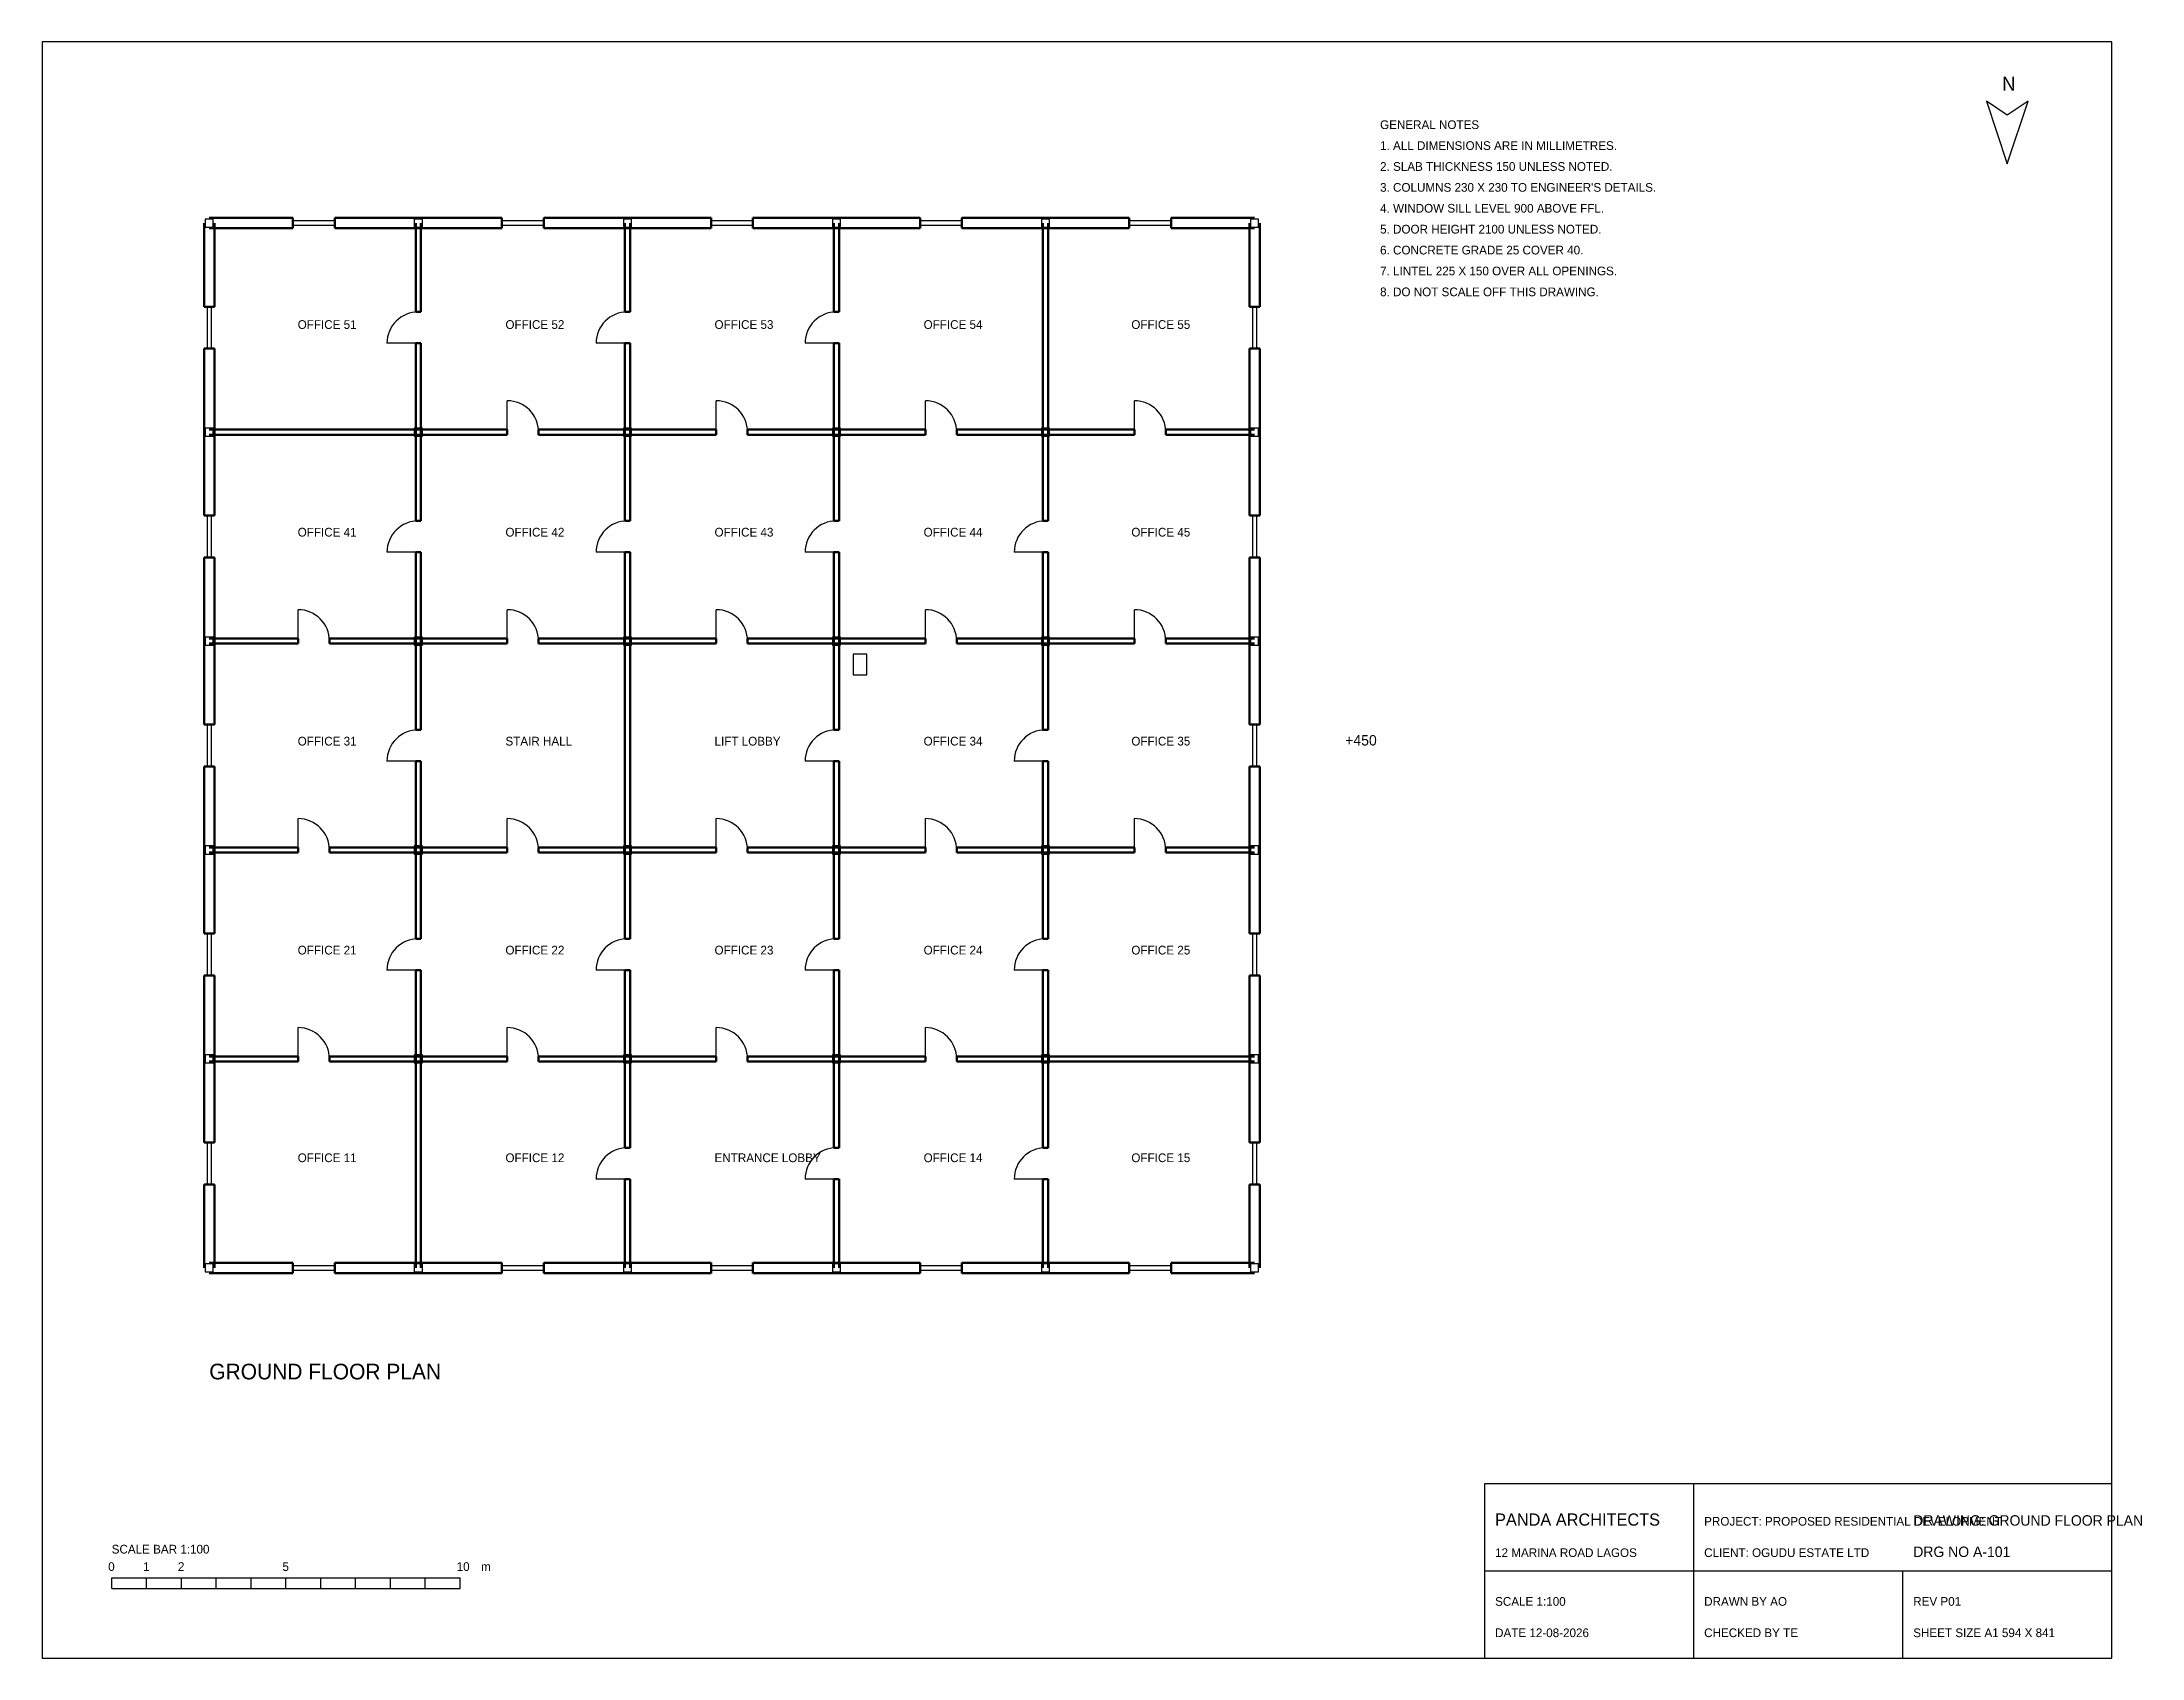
# Model space of a CAD drawing. Header units: millimetres. Extents: x 0 to 248600, y -11200 to 65200.
# Drawn here: x 0 to 60265, y -11200 to 35200 of the extents above; entities that cross this region are included whole.
import ezdxf

# ---------------------------------------------------------------- set-up
doc = ezdxf.new("R2010")
doc.units = ezdxf.units.MM
doc.layers.get('0').update_dxf_attribs({"color": 1, "linetype": 'CONTINUOUS'})
for name, color, linetype in [('COLUMN', 5, 'CONTINUOUS'), ('DOOR', 3, 'CONTINUOUS'), ('SANITARY', 7, 'CONTINUOUS'), ('TEXT', 6, 'CONTINUOUS'), ('WALL', 4, 'CONTINUOUS'), ('WIND', 2, 'CONTINUOUS')]:
    doc.layers.add(name, color=color, linetype=linetype)

msp = doc.modelspace()

# ---------------------------------------------------------------- texts
for s, height, p in [('N', 400, (56250, 33800)), ('GENERAL NOTES', 250, (38400, 32700)), ('1. ALL DIMENSIONS ARE IN MILLIMETRES.', 250, (38400, 32100)), ('2. SLAB THICKNESS 150 UNLESS NOTED.', 250, (38400, 31500)), ("3. COLUMNS 230 X 230 TO ENGINEER'S DETAILS.", 250, (38400, 30900)), ('4. WINDOW SILL LEVEL 900 ABOVE FFL.', 250, (38400, 30300)), ('5. DOOR HEIGHT 2100 UNLESS NOTED.', 250, (38400, 29700)), ('6. CONCRETE GRADE 25 COVER 40.', 250, (38400, 29100)), ('7. LINTEL 225 X 150 OVER ALL OPENINGS.', 250, (38400, 28500)), ('8. DO NOT SCALE OFF THIS DRAWING.', 250, (38400, 27900)), ('DRAWING: GROUND FLOOR PLAN', 300, (53700, -7400)), ('SCALE BAR 1:100', 250, (2000, -8200)), ('DRG NO A-101', 300, (53700, -8300)), ('0', 250, (1900, -8700)), ('1', 250, (2900, -8700)), ('2', 250, (3900, -8700)), ('5', 250, (6900, -8700)), ('10', 250, (11900, -8700)), ('m', 250, (12600, -8700))]:
    msp.add_text(s, height=height).set_placement(p)
at = {"layer": 'TEXT'}
for s, height, p in [('OFFICE 51', 250, (7338, 26962)), ('OFFICE 52', 250, (13300, 26962)), ('OFFICE 53', 250, (19300, 26962)), ('OFFICE 54', 250, (25300, 26962)), ('OFFICE 55', 250, (31262, 26962)), ('OFFICE 41', 250, (7338, 21000)), ('OFFICE 42', 250, (13300, 21000)), ('OFFICE 43', 250, (19300, 21000)), ('OFFICE 44', 250, (25300, 21000)), ('OFFICE 45', 250, (31262, 21000)), ('OFFICE 31', 250, (7338, 15000)), ('STAIR HALL', 250, (13300, 15000)), ('LIFT LOBBY', 250, (19300, 15000)), ('OFFICE 34', 250, (25300, 15000)), ('OFFICE 35', 250, (31262, 15000)), ('+450', 300, (37400, 15000)), ('OFFICE 21', 250, (7338, 9000)), ('OFFICE 22', 250, (13300, 9000)), ('OFFICE 23', 250, (19300, 9000)), ('OFFICE 24', 250, (25300, 9000)), ('OFFICE 25', 250, (31262, 9000)), ('OFFICE 11', 250, (7338, 3038)), ('OFFICE 12', 250, (13300, 3038)), ('ENTRANCE LOBBY', 250, (19300, 3038)), ('OFFICE 14', 250, (25300, 3038)), ('OFFICE 15', 250, (31262, 3038)), ('GROUND FLOOR PLAN', 450, (4800, -3200))]:
    msp.add_text(s, height=height, dxfattribs=at).set_placement(p)

# ---------------------------------------------------------------- blocks, each defined once
blk = doc.blocks.new('TITLEBLOCK-A1')
for p, q in [((6000, 0), (6000, 5000)), ((0, 2500), (18000, 2500)), ((12000, 0), (12000, 2500))]:
    blk.add_line(p, q)
blk.add_lwpolyline([(0, 0), (18000, 0), (18000, 5000), (0, 5000)], close=True)
for s, height, p in [('PANDA ARCHITECTS', 350, (300, 3800)), ('PROJECT: PROPOSED RESIDENTIAL DEVELOPMENT', 250, (6300, 3800)), ('12 MARINA ROAD LAGOS', 250, (300, 2900)), ('CLIENT: OGUDU ESTATE LTD', 250, (6300, 2900)), ('SCALE 1:100', 250, (300, 1500)), ('DRAWN BY AO', 250, (6300, 1500)), ('REV P01', 250, (12300, 1500)), ('DATE 12-08-2026', 250, (300, 600)), ('CHECKED BY TE', 250, (6300, 600)), ('SHEET SIZE A1 594 X 841', 250, (12300, 600))]:
    blk.add_text(s, height=height).set_placement(p)

# ---------------------------------------------------------------- linework, layer by layer
for p, q in [((59400, 35200), (0, 35200)), ((0, 35200), (0, -11200)), ((59400, -11200), (59400, 35200)), ((2000, -8900), (12000, -8900)), ((2000, -9200), (2000, -8900)), ((3000, -9200), (3000, -8900)), ((4000, -9200), (4000, -8900)), ((5000, -9200), (5000, -8900)), ((6000, -9200), (6000, -8900)), ((7000, -9200), (7000, -8900)), ((8000, -9200), (8000, -8900)), ((9000, -9200), (9000, -8900)), ((10000, -9200), (10000, -8900)), ((11000, -9200), (11000, -8900)), ((12000, -9200), (12000, -8900)), ((2000, -9200), (12000, -9200)), ((0, -11200), (59400, -11200))]:
    msp.add_line(p, q)
msp.add_lwpolyline([(56400, 31700), (57000, 33500), (56400, 33100), (55800, 33500)], close=True)
at = {"layer": 'COLUMN'}
for points in [[(4685, 29885), (4915, 29885), (4915, 30115), (4685, 30115)], [(10685, 29885), (10915, 29885), (10915, 30115), (10685, 30115)], [(16685, 29885), (16915, 29885), (16915, 30115), (16685, 30115)], [(22685, 29885), (22915, 29885), (22915, 30115), (22685, 30115)], [(28685, 29885), (28915, 29885), (28915, 30115), (28685, 30115)], [(34685, 29885), (34915, 29885), (34915, 30115), (34685, 30115)], [(4685, 23885), (4915, 23885), (4915, 24115), (4685, 24115)], [(10685, 23885), (10915, 23885), (10915, 24115), (10685, 24115)], [(16685, 23885), (16915, 23885), (16915, 24115), (16685, 24115)], [(22685, 23885), (22915, 23885), (22915, 24115), (22685, 24115)], [(28685, 23885), (28915, 23885), (28915, 24115), (28685, 24115)], [(34685, 23885), (34915, 23885), (34915, 24115), (34685, 24115)], [(4685, 17885), (4915, 17885), (4915, 18115), (4685, 18115)], [(10685, 17885), (10915, 17885), (10915, 18115), (10685, 18115)], [(16685, 17885), (16915, 17885), (16915, 18115), (16685, 18115)], [(22685, 17885), (22915, 17885), (22915, 18115), (22685, 18115)], [(28685, 17885), (28915, 17885), (28915, 18115), (28685, 18115)], [(34685, 17885), (34915, 17885), (34915, 18115), (34685, 18115)], [(4685, 11885), (4915, 11885), (4915, 12115), (4685, 12115)], [(10685, 11885), (10915, 11885), (10915, 12115), (10685, 12115)], [(16685, 11885), (16915, 11885), (16915, 12115), (16685, 12115)], [(22685, 11885), (22915, 11885), (22915, 12115), (22685, 12115)], [(28685, 11885), (28915, 11885), (28915, 12115), (28685, 12115)], [(34685, 11885), (34915, 11885), (34915, 12115), (34685, 12115)], [(4685, 5885), (4915, 5885), (4915, 6115), (4685, 6115)], [(10685, 5885), (10915, 5885), (10915, 6115), (10685, 6115)], [(16685, 5885), (16915, 5885), (16915, 6115), (16685, 6115)], [(22685, 5885), (22915, 5885), (22915, 6115), (22685, 6115)], [(28685, 5885), (28915, 5885), (28915, 6115), (28685, 6115)], [(34685, 5885), (34915, 5885), (34915, 6115), (34685, 6115)], [(4685, -115), (4915, -115), (4915, 115), (4685, 115)], [(10685, -115), (10915, -115), (10915, 115), (10685, 115)], [(16685, -115), (16915, -115), (16915, 115), (16685, 115)], [(22685, -115), (22915, -115), (22915, 115), (22685, 115)], [(28685, -115), (28915, -115), (28915, 115), (28685, 115)], [(34685, -115), (34915, -115), (34915, 115), (34685, 115)]]:
    msp.add_lwpolyline(points, close=True, dxfattribs=at)
at = {"layer": 'DOOR'}
for p, q in [((10800, 26550), (9900, 26550)), ((16800, 26550), (15900, 26550)), ((22800, 26550), (21900, 26550)), ((13350, 24000), (13350, 24900)), ((19350, 24000), (19350, 24900)), ((25350, 24000), (25350, 24900)), ((31350, 24000), (31350, 24900)), ((10800, 20550), (9900, 20550)), ((16800, 20550), (15900, 20550)), ((22800, 20550), (21900, 20550)), ((28800, 20550), (27900, 20550)), ((7350, 18000), (7350, 18900)), ((13350, 18000), (13350, 18900)), ((19350, 18000), (19350, 18900)), ((25350, 18000), (25350, 18900)), ((31350, 18000), (31350, 18900)), ((10800, 14550), (9900, 14550)), ((22800, 14550), (21900, 14550)), ((28800, 14550), (27900, 14550)), ((7350, 12000), (7350, 12900)), ((13350, 12000), (13350, 12900)), ((19350, 12000), (19350, 12900)), ((25350, 12000), (25350, 12900)), ((31350, 12000), (31350, 12900)), ((10800, 8550), (9900, 8550)), ((16800, 8550), (15900, 8550)), ((22800, 8550), (21900, 8550)), ((28800, 8550), (27900, 8550)), ((7350, 6000), (7350, 6900)), ((13350, 6000), (13350, 6900)), ((19350, 6000), (19350, 6900)), ((25350, 6000), (25350, 6900)), ((16800, 2550), (15900, 2550)), ((22800, 2550), (21900, 2550)), ((28800, 2550), (27900, 2550))]:
    msp.add_line(p, q, dxfattribs=at)
for centre, start, end in [((10800, 26550), 90, 180), ((16800, 26550), 90, 180), ((22800, 26550), 90, 180), ((13350, 24000), 0, 90), ((19350, 24000), 0, 90), ((25350, 24000), 0, 90), ((31350, 24000), 0, 90), ((10800, 20550), 90, 180), ((16800, 20550), 90, 180), ((22800, 20550), 90, 180), ((28800, 20550), 90, 180), ((7350, 18000), 0, 90), ((13350, 18000), 0, 90), ((19350, 18000), 0, 90), ((25350, 18000), 0, 90), ((31350, 18000), 0, 90), ((10800, 14550), 90, 180), ((22800, 14550), 90, 180), ((28800, 14550), 90, 180), ((7350, 12000), 0, 90), ((13350, 12000), 0, 90), ((19350, 12000), 0, 90), ((25350, 12000), 0, 90), ((31350, 12000), 0, 90), ((10800, 8550), 90, 180), ((16800, 8550), 90, 180), ((22800, 8550), 90, 180), ((28800, 8550), 90, 180), ((7350, 6000), 0, 90), ((13350, 6000), 0, 90), ((19350, 6000), 0, 90), ((25350, 6000), 0, 90), ((16800, 2550), 90, 180), ((22800, 2550), 90, 180), ((28800, 2550), 90, 180)]:
    msp.add_arc(centre, 900, start, end, dxfattribs=at)
at = {"layer": 'SANITARY'}
msp.add_lwpolyline([(23275, 17025), (23675, 17025), (23675, 17625), (23275, 17625)], close=True, dxfattribs=at)
at = {"layer": 'WALL', "lineweight": 50}
for p, q in [((7200, 30150), (4800, 30150)), ((7200, 29850), (7200, 30150)), ((10800, 30150), (8400, 30150)), ((8400, 29850), (8400, 30150)), ((13200, 30150), (10800, 30150)), ((13200, 29850), (13200, 30150)), ((16800, 30150), (14400, 30150)), ((14400, 29850), (14400, 30150)), ((19200, 30150), (16800, 30150)), ((19200, 29850), (19200, 30150)), ((22800, 30150), (20400, 30150)), ((20400, 29850), (20400, 30150)), ((25200, 30150), (22800, 30150)), ((25200, 29850), (25200, 30150)), ((28800, 30150), (26400, 30150)), ((26400, 29850), (26400, 30150)), ((31200, 30150), (28800, 30150)), ((31200, 29850), (31200, 30150)), ((34800, 30150), (32400, 30150)), ((32400, 29850), (32400, 30150)), ((4650, 27600), (4650, 30000)), ((4800, 29850), (7200, 29850)), ((4950, 30000), (4950, 27600)), ((8400, 29850), (10800, 29850)), ((10725, 27450), (10725, 30000)), ((10800, 29850), (13200, 29850)), ((10875, 30000), (10875, 27450)), ((14400, 29850), (16800, 29850)), ((16725, 27450), (16725, 30000)), ((16800, 29850), (19200, 29850)), ((16875, 30000), (16875, 27450)), ((20400, 29850), (22800, 29850)), ((22725, 27450), (22725, 30000)), ((22800, 29850), (25200, 29850)), ((22875, 30000), (22875, 27450)), ((26400, 29850), (28800, 29850)), ((28725, 24000), (28725, 30000)), ((28800, 29850), (31200, 29850)), ((28875, 30000), (28875, 24000)), ((32400, 29850), (34800, 29850)), ((34650, 27600), (34650, 30000)), ((34950, 30000), (34950, 27600)), ((4650, 27600), (4950, 27600)), ((10725, 27450), (10875, 27450)), ((16725, 27450), (16875, 27450)), ((22725, 27450), (22875, 27450)), ((34650, 27600), (34950, 27600)), ((10725, 24000), (10725, 26550)), ((10725, 26550), (10875, 26550)), ((10875, 26550), (10875, 24000)), ((16725, 24000), (16725, 26550)), ((16725, 26550), (16875, 26550)), ((16875, 26550), (16875, 24000)), ((22725, 24000), (22725, 26550)), ((22725, 26550), (22875, 26550)), ((22875, 26550), (22875, 24000)), ((4650, 24000), (4650, 26400)), ((4650, 26400), (4950, 26400)), ((4950, 26400), (4950, 24000)), ((34650, 24000), (34650, 26400)), ((34650, 26400), (34950, 26400)), ((34950, 26400), (34950, 24000)), ((4650, 21600), (4650, 24000)), ((10800, 24075), (4800, 24075)), ((4800, 23925), (10800, 23925)), ((4950, 24000), (4950, 21600)), ((10725, 21450), (10725, 24000)), ((13350, 24075), (10800, 24075)), ((10800, 23925), (13350, 23925)), ((10875, 24000), (10875, 21450)), ((13350, 23925), (13350, 24075)), ((16800, 24075), (14250, 24075)), ((14250, 23925), (14250, 24075)), ((14250, 23925), (16800, 23925)), ((16725, 21450), (16725, 24000)), ((19350, 24075), (16800, 24075)), ((16800, 23925), (19350, 23925)), ((16875, 24000), (16875, 21450)), ((19350, 23925), (19350, 24075)), ((22800, 24075), (20250, 24075)), ((20250, 23925), (20250, 24075)), ((20250, 23925), (22800, 23925)), ((22725, 21450), (22725, 24000)), ((25350, 24075), (22800, 24075)), ((22800, 23925), (25350, 23925)), ((22875, 24000), (22875, 21450)), ((25350, 23925), (25350, 24075)), ((28800, 24075), (26250, 24075)), ((26250, 23925), (26250, 24075)), ((26250, 23925), (28800, 23925)), ((28725, 21450), (28725, 24000)), ((31350, 24075), (28800, 24075)), ((28800, 23925), (31350, 23925)), ((28875, 24000), (28875, 21450)), ((31350, 23925), (31350, 24075)), ((34800, 24075), (32250, 24075)), ((32250, 23925), (32250, 24075)), ((32250, 23925), (34800, 23925)), ((34650, 21600), (34650, 24000)), ((34950, 24000), (34950, 21600)), ((4650, 21600), (4950, 21600)), ((10725, 21450), (10875, 21450)), ((16725, 21450), (16875, 21450)), ((22725, 21450), (22875, 21450)), ((28725, 21450), (28875, 21450)), ((34650, 21600), (34950, 21600)), ((10725, 18000), (10725, 20550)), ((10725, 20550), (10875, 20550)), ((10875, 20550), (10875, 18000)), ((16725, 18000), (16725, 20550)), ((16725, 20550), (16875, 20550)), ((16875, 20550), (16875, 18000)), ((22725, 18000), (22725, 20550)), ((22725, 20550), (22875, 20550)), ((22875, 20550), (22875, 18000)), ((28725, 18000), (28725, 20550)), ((28725, 20550), (28875, 20550)), ((28875, 20550), (28875, 18000)), ((4650, 18000), (4650, 20400)), ((4650, 20400), (4950, 20400)), ((4950, 20400), (4950, 18000)), ((34650, 18000), (34650, 20400)), ((34650, 20400), (34950, 20400)), ((34950, 20400), (34950, 18000)), ((4650, 15600), (4650, 18000)), ((7350, 18075), (4800, 18075)), ((4800, 17925), (7350, 17925)), ((4950, 18000), (4950, 15600)), ((7350, 17925), (7350, 18075)), ((10800, 18075), (8250, 18075)), ((8250, 17925), (8250, 18075)), ((8250, 17925), (10800, 17925)), ((10725, 15450), (10725, 18000)), ((13350, 18075), (10800, 18075)), ((10800, 17925), (13350, 17925)), ((10875, 18000), (10875, 15450)), ((13350, 17925), (13350, 18075)), ((16800, 18075), (14250, 18075)), ((14250, 17925), (14250, 18075)), ((14250, 17925), (16800, 17925)), ((16725, 12000), (16725, 18000)), ((19350, 18075), (16800, 18075)), ((16800, 17925), (19350, 17925)), ((16875, 18000), (16875, 12000)), ((19350, 17925), (19350, 18075)), ((22800, 18075), (20250, 18075)), ((20250, 17925), (20250, 18075)), ((20250, 17925), (22800, 17925)), ((22725, 15450), (22725, 18000)), ((25350, 18075), (22800, 18075)), ((22800, 17925), (25350, 17925)), ((22875, 18000), (22875, 15450)), ((25350, 17925), (25350, 18075)), ((28800, 18075), (26250, 18075)), ((26250, 17925), (26250, 18075)), ((26250, 17925), (28800, 17925)), ((28725, 15450), (28725, 18000)), ((31350, 18075), (28800, 18075)), ((28800, 17925), (31350, 17925)), ((28875, 18000), (28875, 15450)), ((31350, 17925), (31350, 18075)), ((34800, 18075), (32250, 18075)), ((32250, 17925), (32250, 18075)), ((32250, 17925), (34800, 17925)), ((34650, 15600), (34650, 18000)), ((34950, 18000), (34950, 15600)), ((4650, 15600), (4950, 15600)), ((10725, 15450), (10875, 15450)), ((22725, 15450), (22875, 15450)), ((28725, 15450), (28875, 15450)), ((34650, 15600), (34950, 15600)), ((10725, 12000), (10725, 14550)), ((10725, 14550), (10875, 14550)), ((10875, 14550), (10875, 12000)), ((22725, 12000), (22725, 14550)), ((22725, 14550), (22875, 14550)), ((22875, 14550), (22875, 12000)), ((28725, 12000), (28725, 14550)), ((28725, 14550), (28875, 14550)), ((28875, 14550), (28875, 12000)), ((4650, 12000), (4650, 14400)), ((4650, 14400), (4950, 14400)), ((4950, 14400), (4950, 12000)), ((34650, 12000), (34650, 14400)), ((34650, 14400), (34950, 14400)), ((34950, 14400), (34950, 12000)), ((7350, 12075), (4800, 12075)), ((7350, 11925), (7350, 12075)), ((10800, 12075), (8250, 12075)), ((8250, 11925), (8250, 12075)), ((13350, 12075), (10800, 12075)), ((13350, 11925), (13350, 12075)), ((16800, 12075), (14250, 12075)), ((14250, 11925), (14250, 12075)), ((19350, 12075), (16800, 12075)), ((19350, 11925), (19350, 12075)), ((22800, 12075), (20250, 12075)), ((20250, 11925), (20250, 12075)), ((25350, 12075), (22800, 12075)), ((25350, 11925), (25350, 12075)), ((28800, 12075), (26250, 12075)), ((26250, 11925), (26250, 12075)), ((31350, 12075), (28800, 12075)), ((31350, 11925), (31350, 12075)), ((34800, 12075), (32250, 12075)), ((32250, 11925), (32250, 12075)), ((4650, 9600), (4650, 12000)), ((4800, 11925), (7350, 11925)), ((4950, 12000), (4950, 9600)), ((8250, 11925), (10800, 11925)), ((10725, 9450), (10725, 12000)), ((10800, 11925), (13350, 11925)), ((10875, 12000), (10875, 9450)), ((14250, 11925), (16800, 11925)), ((16725, 9450), (16725, 12000)), ((16800, 11925), (19350, 11925)), ((16875, 12000), (16875, 9450)), ((20250, 11925), (22800, 11925)), ((22725, 9450), (22725, 12000)), ((22800, 11925), (25350, 11925)), ((22875, 12000), (22875, 9450)), ((26250, 11925), (28800, 11925)), ((28725, 9450), (28725, 12000)), ((28800, 11925), (31350, 11925)), ((28875, 12000), (28875, 9450)), ((32250, 11925), (34800, 11925)), ((34650, 9600), (34650, 12000)), ((34950, 12000), (34950, 9600)), ((4650, 9600), (4950, 9600)), ((10725, 9450), (10875, 9450)), ((16725, 9450), (16875, 9450)), ((22725, 9450), (22875, 9450)), ((28725, 9450), (28875, 9450)), ((34650, 9600), (34950, 9600)), ((10725, 6000), (10725, 8550)), ((10725, 8550), (10875, 8550)), ((10875, 8550), (10875, 6000)), ((16725, 6000), (16725, 8550)), ((16725, 8550), (16875, 8550)), ((16875, 8550), (16875, 6000)), ((22725, 6000), (22725, 8550)), ((22725, 8550), (22875, 8550)), ((22875, 8550), (22875, 6000)), ((28725, 6000), (28725, 8550)), ((28725, 8550), (28875, 8550)), ((28875, 8550), (28875, 6000)), ((4650, 6000), (4650, 8400)), ((4650, 8400), (4950, 8400)), ((4950, 8400), (4950, 6000)), ((34650, 6000), (34650, 8400)), ((34650, 8400), (34950, 8400)), ((34950, 8400), (34950, 6000)), ((7350, 6075), (4800, 6075)), ((7350, 5925), (7350, 6075)), ((10800, 6075), (8250, 6075)), ((8250, 5925), (8250, 6075)), ((13350, 6075), (10800, 6075)), ((13350, 5925), (13350, 6075)), ((16800, 6075), (14250, 6075)), ((14250, 5925), (14250, 6075)), ((19350, 6075), (16800, 6075)), ((19350, 5925), (19350, 6075)), ((22800, 6075), (20250, 6075)), ((20250, 5925), (20250, 6075)), ((25350, 6075), (22800, 6075)), ((25350, 5925), (25350, 6075)), ((28800, 6075), (26250, 6075)), ((26250, 5925), (26250, 6075)), ((34800, 6075), (28800, 6075)), ((4650, 3600), (4650, 6000)), ((4800, 5925), (7350, 5925)), ((4950, 6000), (4950, 3600)), ((8250, 5925), (10800, 5925)), ((10725, 0), (10725, 6000)), ((10800, 5925), (13350, 5925)), ((10875, 6000), (10875, 0)), ((14250, 5925), (16800, 5925)), ((16725, 3450), (16725, 6000)), ((16800, 5925), (19350, 5925)), ((16875, 6000), (16875, 3450)), ((20250, 5925), (22800, 5925)), ((22725, 3450), (22725, 6000)), ((22800, 5925), (25350, 5925)), ((22875, 6000), (22875, 3450)), ((26250, 5925), (28800, 5925)), ((28725, 3450), (28725, 6000)), ((28800, 5925), (34800, 5925)), ((28875, 6000), (28875, 3450)), ((34650, 3600), (34650, 6000)), ((34950, 6000), (34950, 3600)), ((4650, 3600), (4950, 3600)), ((16725, 3450), (16875, 3450)), ((22725, 3450), (22875, 3450)), ((28725, 3450), (28875, 3450)), ((34650, 3600), (34950, 3600)), ((16725, 0), (16725, 2550)), ((16725, 2550), (16875, 2550)), ((16875, 2550), (16875, 0)), ((22725, 0), (22725, 2550)), ((22725, 2550), (22875, 2550)), ((22875, 2550), (22875, 0)), ((28725, 0), (28725, 2550)), ((28725, 2550), (28875, 2550)), ((28875, 2550), (28875, 0)), ((4650, 0), (4650, 2400)), ((4650, 2400), (4950, 2400)), ((4950, 2400), (4950, 0)), ((34650, 0), (34650, 2400)), ((34650, 2400), (34950, 2400)), ((34950, 2400), (34950, 0)), ((7200, 150), (4800, 150)), ((7200, -150), (7200, 150)), ((10800, 150), (8400, 150)), ((8400, -150), (8400, 150)), ((13200, 150), (10800, 150)), ((13200, -150), (13200, 150)), ((16800, 150), (14400, 150)), ((14400, -150), (14400, 150)), ((19200, 150), (16800, 150)), ((19200, -150), (19200, 150)), ((22800, 150), (20400, 150)), ((20400, -150), (20400, 150)), ((25200, 150), (22800, 150)), ((25200, -150), (25200, 150)), ((28800, 150), (26400, 150)), ((26400, -150), (26400, 150)), ((31200, 150), (28800, 150)), ((31200, -150), (31200, 150)), ((34800, 150), (32400, 150)), ((32400, -150), (32400, 150)), ((4800, -150), (7200, -150)), ((8400, -150), (10800, -150)), ((10800, -150), (13200, -150)), ((14400, -150), (16800, -150)), ((16800, -150), (19200, -150)), ((20400, -150), (22800, -150)), ((22800, -150), (25200, -150)), ((26400, -150), (28800, -150)), ((28800, -150), (31200, -150)), ((32400, -150), (34800, -150))]:
    msp.add_line(p, q, dxfattribs=at)
at = {"layer": 'WIND'}
for points in [[(7200, 29940), (8400, 29940), (8400, 30060), (7200, 30060)], [(13200, 29940), (14400, 29940), (14400, 30060), (13200, 30060)], [(19200, 29940), (20400, 29940), (20400, 30060), (19200, 30060)], [(25200, 29940), (26400, 29940), (26400, 30060), (25200, 30060)], [(31200, 29940), (32400, 29940), (32400, 30060), (31200, 30060)], [(4740, 26400), (4860, 26400), (4860, 27600), (4740, 27600)], [(34740, 26400), (34860, 26400), (34860, 27600), (34740, 27600)], [(4740, 20400), (4860, 20400), (4860, 21600), (4740, 21600)], [(34740, 20400), (34860, 20400), (34860, 21600), (34740, 21600)], [(4740, 14400), (4860, 14400), (4860, 15600), (4740, 15600)], [(34740, 14400), (34860, 14400), (34860, 15600), (34740, 15600)], [(4740, 8400), (4860, 8400), (4860, 9600), (4740, 9600)], [(34740, 8400), (34860, 8400), (34860, 9600), (34740, 9600)], [(4740, 2400), (4860, 2400), (4860, 3600), (4740, 3600)], [(34740, 2400), (34860, 2400), (34860, 3600), (34740, 3600)], [(7200, -60), (8400, -60), (8400, 60), (7200, 60)], [(13200, -60), (14400, -60), (14400, 60), (13200, 60)], [(19200, -60), (20400, -60), (20400, 60), (19200, 60)], [(25200, -60), (26400, -60), (26400, 60), (25200, 60)], [(31200, -60), (32400, -60), (32400, 60), (31200, 60)]]:
    msp.add_lwpolyline(points, close=True, dxfattribs=at)

# ---------------------------------------------------------------- block references
msp.add_blockref('TITLEBLOCK-A1', (41400, -11200))

msp.set_redraw_order([(e.dxf.handle, doc.entitydb.next_handle()) for e in msp.query("TEXT MTEXT ATTDEF DIMENSION ARC_DIMENSION")])  # texts and dimensions are drawn at this point

doc.saveas('drawing.dxf')
